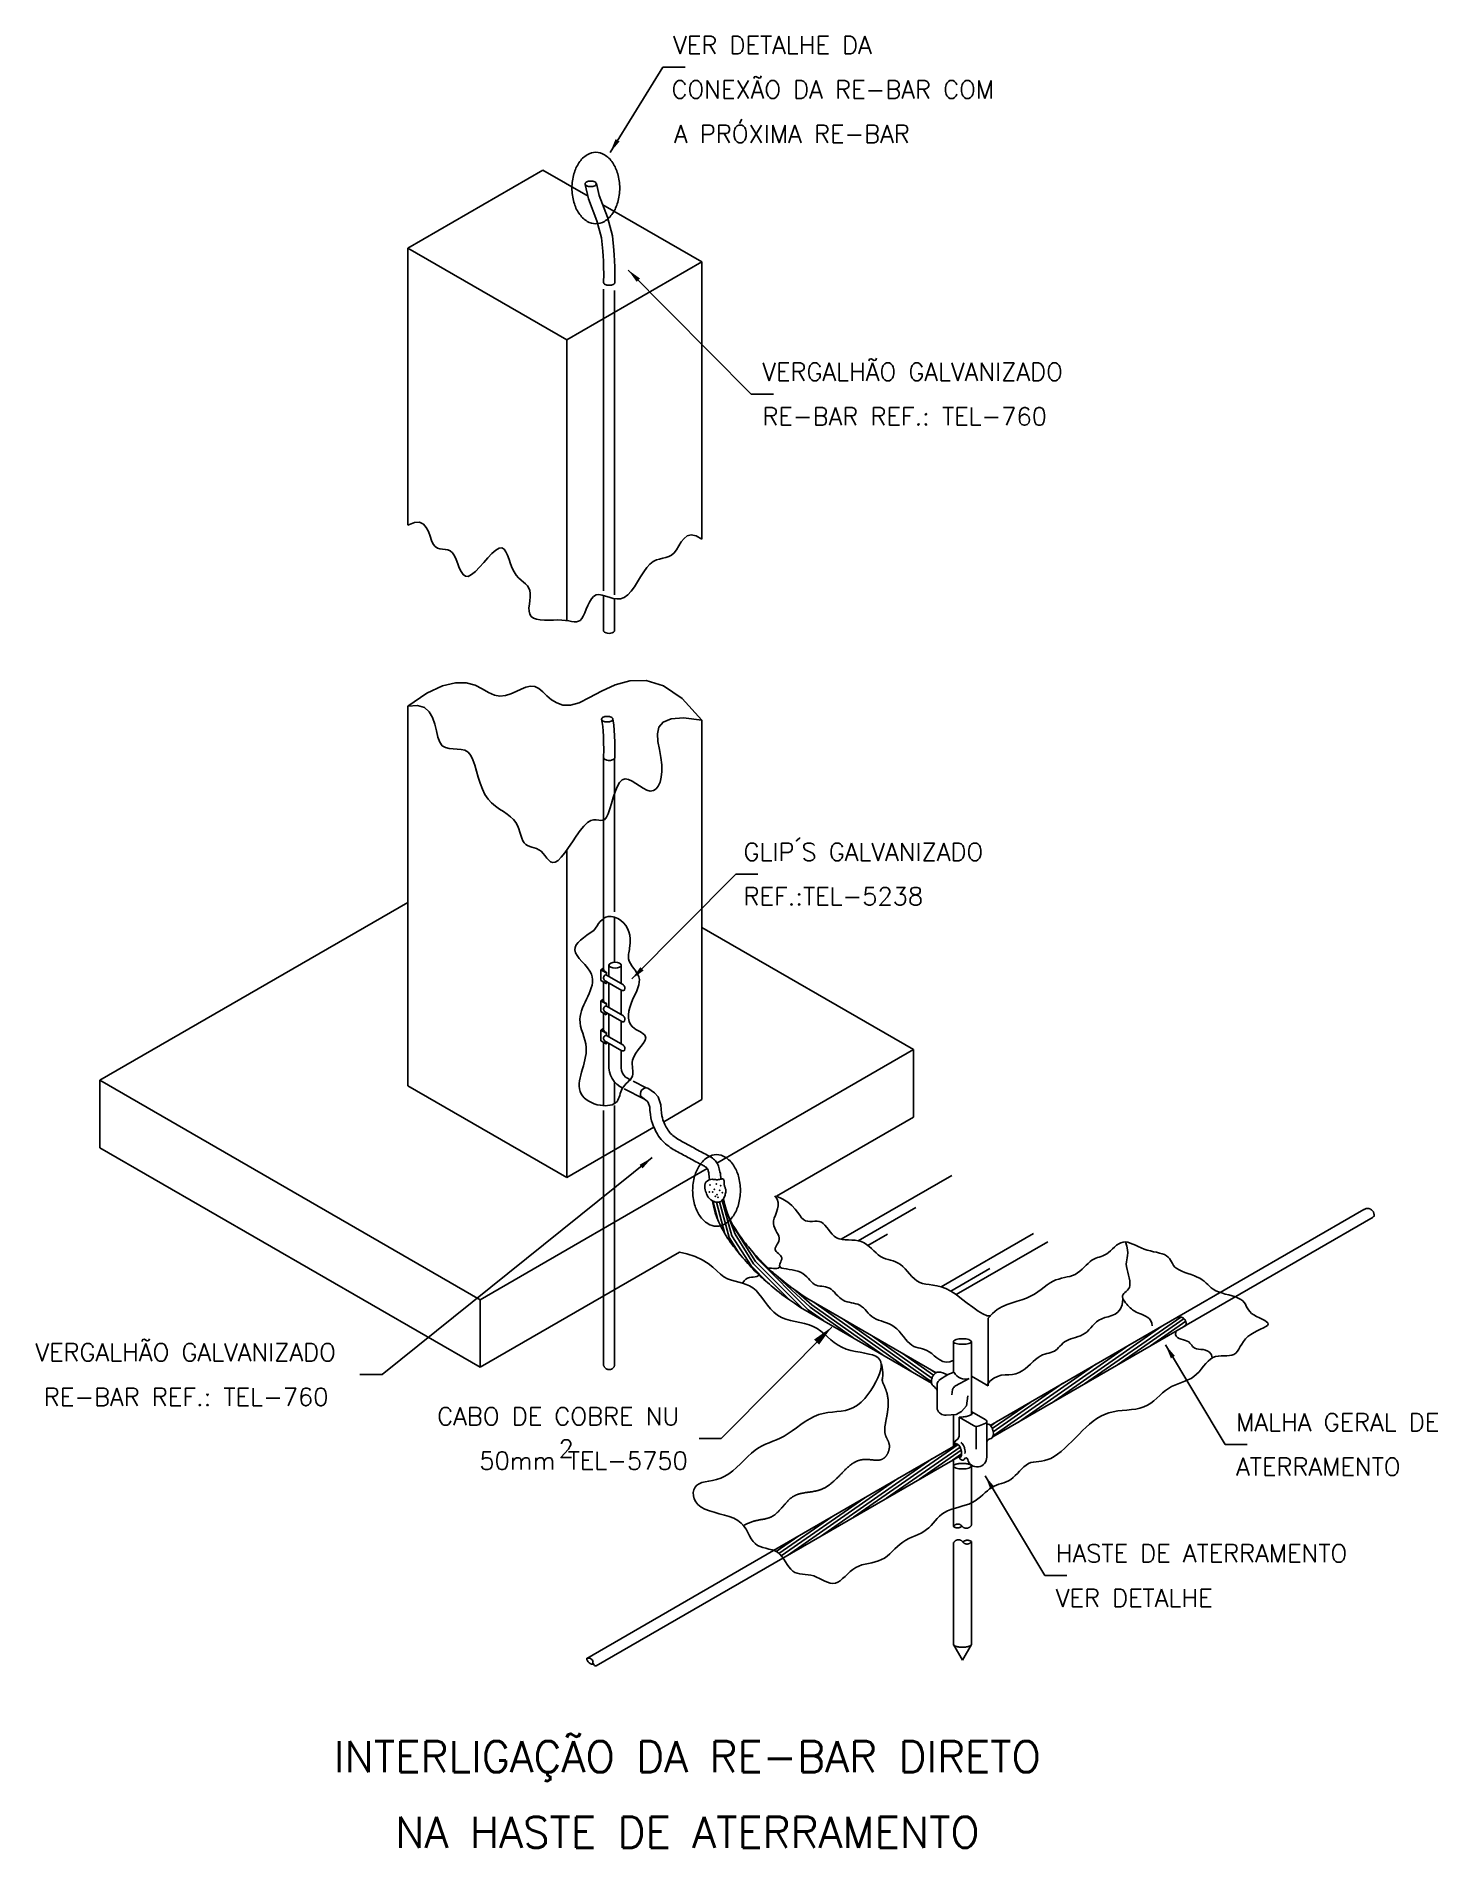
# Model space of a CAD drawing. Header units: millimetres. Extents: x -5802.3 to -5786.5, y -4437.4 to -4416.9.
import ezdxf
from ezdxf.enums import TextEntityAlignment as Align

# ---------------------------------------------------------------- set-up
doc = ezdxf.new("R2010")
doc.units = ezdxf.units.MM
doc.header["$LTSCALE"] = 10
doc.linetypes.add('DASHED', pattern=[0.75, 0.5, -0.25])
doc.linetypes.add('DASHEDX2', pattern=[1.5, 1, -0.5])
doc.layers.add('Termotécnica', color=7, linetype='Continuous')
doc.styles.add('r140', font='romans.shx')
doc.styles.add('r80', font='romans.shx')

msp = doc.modelspace()

# ---------------------------------------------------------------- texts
at = {"layer": 'Termotécnica', "color": 2, "style": 'r80'}
for s, p in [('VER DETALHE DA', (-5795.13, -4417.146)), ('CONEXÃO DA RE-BAR COM', (-5795.149, -4417.646)), ('A PRÓXIMA RE-BAR', (-5795.121, -4418.147)), ('VERGALHÃO GALVANIZADO', (-5794.126, -4420.827)), ('RE-BAR REF.: TEL-760', (-5794.125, -4421.329)), ('GLIP´S GALVANIZADO', (-5794.337, -4426.236)), ('REF.:TEL-5238', (-5794.337, -4426.736)), ('VERGALHÃO GALVANIZADO', (-5802.316, -4431.874)), ('RE-BAR REF.: TEL-760', (-5802.221, -4432.376)), ('CABO DE COBRE NU', (-5797.789, -4432.595)), ('MALHA GERAL DE ', (-5788.787, -4432.662)), ('50mm TEL-5750', (-5797.314, -4433.095)), ('2', (-5796.422, -4432.959)), ('ATERRAMENTO', (-5788.787, -4433.163)), ('HASTE DE ATERRAMENTO', (-5790.819, -4434.139)), ('VER DETALHE', (-5790.819, -4434.642))]:
    msp.add_text(s, height=0.2, dxfattribs=at).set_placement(p)
at = {"layer": 'Termotécnica', "color": 5, "style": 'r140'}
for s, p in [('INTERLIGAÇÃO DA RE-BAR DIRETO', (-5794.97, -4436.61)), ('NA HASTE DE ATERRAMENTO', (-5794.97, -4437.461))]:
    msp.add_text(s, height=0.35, dxfattribs=at).set_placement(p, align=Align.BOTTOM_CENTER)

# ---------------------------------------------------------------- linework, layer by layer
at = {"layer": 'Termotécnica', "color": 2}
for p, q in [((-5795.841, -4418.256), (-5795.246, -4417.296)), ((-5795.246, -4417.296), (-5795.246, -4417.296)), ((-5795.246, -4417.296), (-5794.996, -4417.296)), ((-5798.121, -4419.332), (-5796.6, -4418.454)), ((-5796.6, -4418.454), (-5796.09, -4418.749)), ((-5795.923, -4418.845), (-5794.807, -4419.489)), ((-5798.121, -4419.332), (-5796.328, -4420.367)), ((-5798.121, -4422.456), (-5798.121, -4419.332)), ((-5796.328, -4420.367), (-5794.807, -4419.489)), ((-5795.637, -4419.58), (-5794.251, -4420.978)), ((-5794.807, -4422.613), (-5794.807, -4419.489)), ((-5796.328, -4423.531), (-5796.328, -4420.367)), ((-5794.251, -4420.978), (-5794.001, -4420.978)), ((-5798.121, -4428.77), (-5798.121, -4424.493)), ((-5794.807, -4428.927), (-5794.807, -4424.65)), ((-5796.328, -4429.805), (-5796.328, -4426.112)), ((-5795.596, -4427.567), (-5794.425, -4426.385)), ((-5794.425, -4426.385), (-5794.175, -4426.385)), ((-5801.589, -4428.709), (-5798.121, -4426.707)), ((-5792.423, -4428.363), (-5794.807, -4426.986)), ((-5795.947, -4427.463), (-5795.915, -4427.444)), ((-5795.886, -4427.497), (-5795.947, -4427.463)), ((-5795.947, -4427.463), (-5795.947, -4427.584)), ((-5795.886, -4427.619), (-5795.947, -4427.584)), ((-5795.709, -4427.696), (-5795.905, -4427.583)), ((-5795.882, -4427.494), (-5795.882, -4427.524)), ((-5795.692, -4427.633), (-5795.882, -4427.524)), ((-5795.881, -4427.615), (-5795.881, -4427.596)), ((-5795.947, -4427.814), (-5795.915, -4427.796)), ((-5795.947, -4427.814), (-5795.947, -4427.935)), ((-5795.886, -4427.849), (-5795.947, -4427.814)), ((-5795.886, -4427.97), (-5795.947, -4427.935)), ((-5795.709, -4428.048), (-5795.905, -4427.934)), ((-5795.882, -4427.845), (-5795.882, -4427.875)), ((-5795.692, -4427.984), (-5795.882, -4427.875)), ((-5795.881, -4427.966), (-5795.881, -4427.948)), ((-5795.947, -4428.143), (-5795.915, -4428.125)), ((-5795.947, -4428.143), (-5795.947, -4428.264)), ((-5795.886, -4428.178), (-5795.947, -4428.143)), ((-5795.882, -4428.174), (-5795.882, -4428.204)), ((-5795.692, -4428.314), (-5795.882, -4428.204)), ((-5795.886, -4428.299), (-5795.947, -4428.264)), ((-5795.709, -4428.377), (-5795.905, -4428.263)), ((-5795.881, -4428.296), (-5795.881, -4428.277)), ((-5794.637, -4429.641), (-5792.423, -4428.363)), ((-5792.423, -4428.363), (-5792.423, -4429.123)), ((-5801.589, -4428.709), (-5801.589, -4429.47)), ((-5797.306, -4431.182), (-5801.589, -4428.709)), ((-5796.328, -4429.805), (-5798.121, -4428.77)), ((-5795.237, -4429.176), (-5794.807, -4428.927)), ((-5793.966, -4430.014), (-5792.423, -4429.123)), ((-5796.328, -4429.805), (-5795.347, -4429.239)), ((-5797.306, -4431.942), (-5801.589, -4429.47)), ((-5795.368, -4429.58), (-5798.41, -4432.024)), ((-5797.306, -4431.182), (-5794.746, -4429.704)), ((-5797.306, -4431.942), (-5795.059, -4430.645)), ((-5797.306, -4431.182), (-5797.306, -4431.942)), ((-5791.582, -4432.151), (-5791.582, -4431.391)), ((-5793.344, -4431.489), (-5794.589, -4432.744)), ((-5791.973, -4431.999), (-5791.973, -4431.652)), ((-5791.77, -4432.475), (-5791.77, -4431.652)), ((-5789.584, -4431.691), (-5788.913, -4432.813)), ((-5798.41, -4432.024), (-5798.66, -4432.024)), ((-5791.949, -4432.15), (-5791.796, -4432.07)), ((-5791.582, -4432.151), (-5791.77, -4432.043)), ((-5792.156, -4432.139), (-5792.156, -4432.414)), ((-5791.99, -4432.252), (-5791.983, -4432.192)), ((-5791.973, -4432.836), (-5791.973, -4432.478)), ((-5791.615, -4432.532), (-5791.766, -4432.446)), ((-5791.91, -4432.504), (-5791.91, -4432.681)), ((-5791.747, -4432.597), (-5791.907, -4432.504)), ((-5791.717, -4432.607), (-5791.717, -4432.865)), ((-5791.682, -4432.601), (-5791.607, -4432.574)), ((-5791.597, -4432.648), (-5791.597, -4432.559)), ((-5791.597, -4432.648), (-5791.597, -4432.954)), ((-5794.589, -4432.744), (-5794.839, -4432.744)), ((-5788.913, -4432.813), (-5788.663, -4432.813)), ((-5791.973, -4433.056), (-5791.973, -4432.983)), ((-5791.615, -4433.167), (-5790.944, -4434.29)), ((-5790.944, -4434.29), (-5790.694, -4434.29))]:
    msp.add_line(p, q, dxfattribs=at)
at = {"layer": 'Termotécnica', "color": 1, "linetype": 'DASHEDX2'}
for p, q in [((-5795.915, -4419.796), (-5795.915, -4423.196)), ((-5795.79, -4419.809), (-5795.79, -4423.238)), ((-5795.915, -4425.068), (-5795.915, -4426.886)), ((-5795.79, -4425.08), (-5795.79, -4426.81)), ((-5795.79, -4431.92), (-5795.79, -4428.994)), ((-5795.915, -4431.91), (-5795.915, -4429.051)), ((-5789.455, -4431.382), (-5787.349, -4430.166)), ((-5789.35, -4431.468), (-5787.244, -4430.252)), ((-5791.973, -4433.737), (-5791.973, -4433.056)), ((-5791.77, -4433.721), (-5791.77, -4433.056)), ((-5791.973, -4435.065), (-5791.973, -4433.922)), ((-5791.77, -4435.065), (-5791.77, -4433.906)), ((-5796.105, -4435.222), (-5793.999, -4434.006)), ((-5796, -4435.308), (-5793.894, -4434.092)), ((-5791.871, -4435.241), (-5791.973, -4435.065)), ((-5791.871, -4435.241), (-5791.77, -4435.065))]:
    msp.add_line(p, q, dxfattribs=at)
at = {"layer": 'Termotécnica', "color": 3}
for p, q in [((-5795.915, -4423.247), (-5795.915, -4423.647)), ((-5795.79, -4423.282), (-5795.79, -4423.647)), ((-5795.915, -4426.889), (-5795.915, -4427.462)), ((-5795.79, -4426.878), (-5795.79, -4427.375)), ((-5795.854, -4427.54), (-5795.854, -4427.412)), ((-5795.716, -4427.412), (-5795.716, -4427.62)), ((-5795.915, -4427.602), (-5795.915, -4427.813)), ((-5795.854, -4427.891), (-5795.854, -4427.612)), ((-5795.716, -4427.692), (-5795.716, -4427.971)), ((-5795.915, -4427.953), (-5795.915, -4428.142)), ((-5795.854, -4428.22), (-5795.854, -4427.964)), ((-5795.716, -4428.044), (-5795.716, -4428.3)), ((-5795.915, -4428.282), (-5795.915, -4428.994)), ((-5795.854, -4428.531), (-5795.854, -4428.293)), ((-5795.716, -4428.373), (-5795.716, -4428.57)), ((-5795.79, -4428.729), (-5795.79, -4428.964)), ((-5795.667, -4428.674), (-5795.602, -4428.707)), ((-5792.219, -4432.121), (-5793.697, -4431.268)), ((-5792.167, -4432.004), (-5793.625, -4431.162)), ((-5791.558, -4432.597), (-5789.455, -4431.382)), ((-5791.53, -4432.727), (-5789.353, -4431.47)), ((-5793.999, -4434.006), (-5791.926, -4432.809)), ((-5793.894, -4434.092), (-5791.883, -4432.931))]:
    msp.add_line(p, q, dxfattribs=at)
at = {"layer": 'Termotécnica', "color": 1, "linetype": 'DASHED'}
for p, q in [((-5795.681, -4428.806), (-5795.46, -4428.919)), ((-5795.582, -4428.718), (-5795.433, -4428.794))]:
    msp.add_line(p, q, dxfattribs=at)
at = {"layer": 'Termotécnica', "color": 1}
for p, q in [((-5793.236, -4430.499), (-5791.99, -4429.78)), ((-5794.627, -4430.282), (-5794.685, -4430.068)), ((-5794.547, -4430.438), (-5794.644, -4430.082)), ((-5794.498, -4430.481), (-5794.608, -4430.08)), ((-5794.468, -4430.462), (-5794.58, -4430.062)), ((-5794.431, -4430.442), (-5794.546, -4430.146)), ((-5793.047, -4430.516), (-5792.397, -4430.141)), ((-5794.202, -4430.751), (-5794.481, -4430.313)), ((-5794.227, -4430.776), (-5794.431, -4430.442)), ((-5792.936, -4430.572), (-5792.715, -4430.444)), ((-5792.111, -4431.036), (-5791.072, -4430.436)), ((-5794.378, -4430.671), (-5794.498, -4430.481)), ((-5794.253, -4430.801), (-5794.468, -4430.462)), ((-5794.176, -4430.725), (-5794.242, -4430.635)), ((-5791.943, -4431.123), (-5790.911, -4430.528)), ((-5794.061, -4430.994), (-5794.253, -4430.801)), ((-5793.829, -4431.176), (-5794.227, -4430.776)), ((-5793.675, -4431.281), (-5794.202, -4430.751)), ((-5793.608, -4431.296), (-5794.176, -4430.725)), ((-5792.002, -4431.085), (-5791.561, -4430.831)), ((-5793.587, -4431.267), (-5794.01, -4430.869)), ((-5793.567, -4431.238), (-5793.775, -4431.058)), ((-5793.107, -4431.608), (-5793.587, -4431.267)), ((-5792.775, -4431.8), (-5793.567, -4431.238)), ((-5792.444, -4431.991), (-5793.546, -4431.208)), ((-5793.438, -4431.417), (-5793.608, -4431.296)), ((-5792.221, -4432.105), (-5793.214, -4431.4)), ((-5789.412, -4431.377), (-5790.496, -4432.13)), ((-5789.375, -4431.394), (-5790.124, -4431.916)), ((-5789.355, -4431.424), (-5789.753, -4431.701)), ((-5789.352, -4431.466), (-5789.381, -4431.486)), ((-5792.215, -4432.065), (-5792.883, -4431.591)), ((-5789.623, -4431.479), (-5790.868, -4432.345)), ((-5792.199, -4432.033), (-5792.552, -4431.782)), ((-5789.995, -4431.694), (-5791.24, -4432.56)), ((-5792.173, -4432.007), (-5792.22, -4431.974)), ((-5790.367, -4431.909), (-5791.525, -4432.714)), ((-5790.739, -4432.123), (-5791.524, -4432.67)), ((-5791.11, -4432.338), (-5791.535, -4432.633)), ((-5791.482, -4432.553), (-5791.553, -4432.602)), ((-5791.92, -4432.813), (-5793.099, -4433.633)), ((-5791.898, -4432.842), (-5792.727, -4433.418)), ((-5791.885, -4432.877), (-5792.356, -4433.204)), ((-5792.215, -4432.975), (-5793.471, -4433.848)), ((-5791.881, -4432.918), (-5791.984, -4432.989)), ((-5792.598, -4433.197), (-5793.843, -4434.063)), ((-5792.97, -4433.412), (-5793.913, -4434.067)), ((-5793.342, -4433.626), (-5793.939, -4434.041)), ((-5793.714, -4433.841), (-5793.97, -4434.019))]:
    msp.add_line(p, q, dxfattribs=at)
for points in [[(-5796.002, -4418.253, 0.139889), (-5796.099, -4418.281, 0.107118), (-5796.192, -4418.371, 0.079812), (-5796.249, -4418.496, 0.067459), (-5796.271, -4418.656, 0.067459), (-5796.249, -4418.817, 0.079812), (-5796.192, -4418.941, 0.107118), (-5796.099, -4419.032, 0.139889), (-5796.002, -4419.059, 0.139889), (-5795.905, -4419.032, 0.107118), (-5795.812, -4418.941, 0.079812), (-5795.755, -4418.817, 0.067459), (-5795.733, -4418.656, 0.067459), (-5795.755, -4418.496, 0.079812), (-5795.812, -4418.371, 0.107118), (-5795.905, -4418.281, 0.139889)], [(-5794.642, -4429.547, 0.139889), (-5794.738, -4429.574, 0.107118), (-5794.832, -4429.665, 0.079812), (-5794.889, -4429.789, 0.067459), (-5794.911, -4429.95, 0.067459), (-5794.889, -4430.11, 0.079812), (-5794.832, -4430.235, 0.107118), (-5794.738, -4430.325, 0.139889), (-5794.642, -4430.353, 0.139889), (-5794.545, -4430.325, 0.107118), (-5794.452, -4430.235, 0.079812), (-5794.395, -4430.11, 0.067459), (-5794.373, -4429.95, 0.067459), (-5794.395, -4429.789, 0.079812), (-5794.452, -4429.665, 0.107118), (-5794.545, -4429.574, 0.139889)]]:
    msp.add_lwpolyline(points, format="xyb", close=True, dxfattribs=at)
at = {"layer": 'Termotécnica', "color": 2}
for points in [[(-5795.997, -4418.609, 0.174532), (-5796.001, -4418.598, 0.104234), (-5796.015, -4418.586, 0.065017), (-5796.035, -4418.58, 0.051167), (-5796.06, -4418.577, 0.051167), (-5796.085, -4418.58, 0.065017), (-5796.104, -4418.586, 0.104234), (-5796.119, -4418.598, 0.174532), (-5796.123, -4418.609, 0.174532), (-5796.119, -4418.619, 0.104234), (-5796.104, -4418.631, 0.065017), (-5796.085, -4418.637, 0.051167), (-5796.06, -4418.64, 0.051167), (-5796.035, -4418.637, 0.065017), (-5796.015, -4418.631, 0.104234), (-5796.001, -4418.619, 0.174532)], [(-5795.811, -4424.64, 0.174532), (-5795.815, -4424.63, 0.104234), (-5795.83, -4424.618, 0.065017), (-5795.849, -4424.611, 0.051167), (-5795.874, -4424.609, 0.051167), (-5795.899, -4424.611, 0.065017), (-5795.918, -4424.618, 0.104234), (-5795.933, -4424.63, 0.174532), (-5795.937, -4424.64, 0.174532), (-5795.933, -4424.651, 0.104234), (-5795.918, -4424.662, 0.065017), (-5795.899, -4424.669, 0.051167), (-5795.874, -4424.672, 0.051167), (-5795.849, -4424.669, 0.065017), (-5795.83, -4424.662, 0.104234), (-5795.815, -4424.651, 0.174532)], [(-5791.973, -4431.652, 0.236645), (-5791.968, -4431.662, 0.085557), (-5791.943, -4431.674, 0.043156), (-5791.913, -4431.681, 0.031861), (-5791.871, -4431.683, 0.031861), (-5791.83, -4431.681, 0.043156), (-5791.8, -4431.674, 0.085557), (-5791.775, -4431.662, 0.236645), (-5791.77, -4431.652, 0.236645), (-5791.775, -4431.643, 0.085557), (-5791.8, -4431.63, 0.043156), (-5791.83, -4431.623, 0.031861), (-5791.871, -4431.621, 0.031861), (-5791.913, -4431.623, 0.043156), (-5791.943, -4431.63, 0.085557), (-5791.968, -4431.643, 0.236645)]]:
    msp.add_lwpolyline(points, format="xyb", close=True, dxfattribs=at)
at = {"layer": 'Termotécnica', "color": 3}
for points in [[(-5795.924, -4419.367), (-5795.939, -4419.216), (-5795.989, -4419.024), (-5796.083, -4418.776), (-5796.123, -4418.616)], [(-5795.799, -4419.355), (-5795.815, -4419.194), (-5795.87, -4418.985), (-5795.963, -4418.739), (-5795.996, -4418.605)], [(-5795.914, -4419.72), (-5795.913, -4419.628), (-5795.914, -4419.548), (-5795.916, -4419.479), (-5795.919, -4419.42), (-5795.924, -4419.37), (-5795.924, -4419.367)], [(-5795.788, -4419.721), (-5795.788, -4419.628), (-5795.788, -4419.546), (-5795.79, -4419.474), (-5795.794, -4419.411), (-5795.799, -4419.355)], [(-5795.914, -4425.073), (-5795.913, -4424.981), (-5795.914, -4424.902), (-5795.916, -4424.833), (-5795.919, -4424.774), (-5795.924, -4424.723), (-5795.93, -4424.679), (-5795.938, -4424.641), (-5795.938, -4424.64)], [(-5795.788, -4425.074), (-5795.788, -4424.981), (-5795.788, -4424.899), (-5795.79, -4424.828), (-5795.794, -4424.764), (-5795.799, -4424.708), (-5795.806, -4424.658), (-5795.81, -4424.638)], [(-5795.27, -4428.986), (-5795.3, -4428.894), (-5795.34, -4428.852), (-5795.415, -4428.796)], [(-5795.394, -4429.01), (-5795.411, -4428.96), (-5795.424, -4428.946), (-5795.489, -4428.897)], [(-5795.394, -4429.01), (-5795.392, -4429.047), (-5795.387, -4429.093), (-5795.381, -4429.132), (-5795.373, -4429.165), (-5795.365, -4429.194), (-5795.356, -4429.217), (-5795.348, -4429.237), (-5795.339, -4429.257), (-5795.33, -4429.277), (-5795.319, -4429.297), (-5795.308, -4429.317), (-5795.295, -4429.337), (-5795.282, -4429.356), (-5795.266, -4429.375), (-5795.25, -4429.393), (-5795.233, -4429.41), (-5795.216, -4429.425), (-5795.199, -4429.44), (-5795.181, -4429.453), (-5795.164, -4429.465), (-5795.146, -4429.477), (-5795.129, -4429.487), (-5795.112, -4429.498), (-5795.095, -4429.507), (-5795.078, -4429.516), (-5795.062, -4429.525), (-5795.046, -4429.534), (-5795.029, -4429.543), (-5795.013, -4429.551), (-5794.997, -4429.56), (-5794.981, -4429.569), (-5794.964, -4429.578), (-5794.947, -4429.587), (-5794.929, -4429.597), (-5794.911, -4429.607), (-5794.893, -4429.617), (-5794.874, -4429.627), (-5794.856, -4429.637), (-5794.838, -4429.646), (-5794.821, -4429.654), (-5794.805, -4429.662), (-5794.791, -4429.67), (-5794.779, -4429.677), (-5794.769, -4429.683), (-5794.761, -4429.688), (-5794.756, -4429.692), (-5794.752, -4429.695), (-5794.75, -4429.698), (-5794.748, -4429.701), (-5794.745, -4429.704), (-5794.743, -4429.708), (-5794.741, -4429.714), (-5794.738, -4429.72), (-5794.735, -4429.729), (-5794.732, -4429.739), (-5794.729, -4429.752), (-5794.727, -4429.764)], [(-5795.27, -4428.986), (-5795.267, -4429.037), (-5795.262, -4429.077), (-5795.257, -4429.108), (-5795.252, -4429.133), (-5795.246, -4429.154), (-5795.239, -4429.172), (-5795.232, -4429.189), (-5795.225, -4429.206), (-5795.217, -4429.222), (-5795.209, -4429.237), (-5795.2, -4429.252), (-5795.191, -4429.267), (-5795.181, -4429.281), (-5795.171, -4429.294), (-5795.159, -4429.307), (-5795.147, -4429.319), (-5795.134, -4429.33), (-5795.121, -4429.341), (-5795.107, -4429.351), (-5795.093, -4429.361), (-5795.078, -4429.371), (-5795.064, -4429.38), (-5795.049, -4429.389), (-5795.034, -4429.398), (-5795.018, -4429.406), (-5795.003, -4429.415), (-5794.987, -4429.423), (-5794.971, -4429.432), (-5794.954, -4429.44), (-5794.938, -4429.449), (-5794.921, -4429.458), (-5794.903, -4429.468), (-5794.886, -4429.477), (-5794.868, -4429.487), (-5794.851, -4429.497), (-5794.833, -4429.506), (-5794.815, -4429.516), (-5794.798, -4429.525), (-5794.781, -4429.534), (-5794.763, -4429.543), (-5794.747, -4429.551), (-5794.731, -4429.56), (-5794.716, -4429.568), (-5794.701, -4429.577), (-5794.688, -4429.586), (-5794.675, -4429.596), (-5794.664, -4429.606), (-5794.655, -4429.616), (-5794.646, -4429.627), (-5794.638, -4429.639), (-5794.631, -4429.651), (-5794.625, -4429.664), (-5794.62, -4429.678), (-5794.615, -4429.692), (-5794.611, -4429.708), (-5794.607, -4429.724), (-5794.603, -4429.741), (-5794.599, -4429.761)], [(-5794.727, -4429.764), (-5794.721, -4429.831)], [(-5794.599, -4429.761), (-5794.594, -4429.823)], [(-5794.564, -4430.043), (-5794.564, -4430.046), (-5794.55, -4430.111), (-5794.535, -4430.165), (-5794.519, -4430.21), (-5794.504, -4430.248), (-5794.488, -4430.282), (-5794.472, -4430.312), (-5794.457, -4430.341), (-5794.441, -4430.367), (-5794.426, -4430.392), (-5794.411, -4430.416), (-5794.396, -4430.439), (-5794.38, -4430.461), (-5794.365, -4430.482), (-5794.349, -4430.503), (-5794.333, -4430.524), (-5794.317, -4430.545), (-5794.3, -4430.565), (-5794.283, -4430.586), (-5794.266, -4430.606), (-5794.249, -4430.627), (-5794.232, -4430.647), (-5794.214, -4430.667), (-5794.196, -4430.687), (-5794.178, -4430.708), (-5794.16, -4430.728), (-5794.141, -4430.747), (-5794.122, -4430.767), (-5794.103, -4430.786), (-5794.084, -4430.804), (-5794.064, -4430.823), (-5794.045, -4430.84), (-5794.025, -4430.858), (-5794.005, -4430.875), (-5793.985, -4430.892), (-5793.965, -4430.909), (-5793.945, -4430.926), (-5793.925, -4430.942), (-5793.905, -4430.959), (-5793.883, -4430.977), (-5793.858, -4430.997), (-5793.829, -4431.02), (-5793.792, -4431.047), (-5793.747, -4431.079), (-5793.692, -4431.117), (-5793.625, -4431.162)], [(-5794.689, -4430.067), (-5794.689, -4430.07), (-5794.673, -4430.142), (-5794.656, -4430.203), (-5794.638, -4430.255), (-5794.62, -4430.3), (-5794.602, -4430.338), (-5794.585, -4430.371), (-5794.568, -4430.403), (-5794.551, -4430.432), (-5794.534, -4430.46), (-5794.517, -4430.486), (-5794.5, -4430.511), (-5794.483, -4430.535), (-5794.467, -4430.558), (-5794.45, -4430.58), (-5794.433, -4430.602), (-5794.416, -4430.624), (-5794.399, -4430.645), (-5794.381, -4430.667), (-5794.364, -4430.688), (-5794.346, -4430.709), (-5794.328, -4430.73), (-5794.309, -4430.751), (-5794.291, -4430.772), (-5794.272, -4430.793), (-5794.253, -4430.814), (-5794.233, -4430.835), (-5794.213, -4430.856), (-5794.192, -4430.876), (-5794.171, -4430.896), (-5794.15, -4430.916), (-5794.129, -4430.935), (-5794.108, -4430.954), (-5794.088, -4430.972), (-5794.067, -4430.989), (-5794.046, -4431.006), (-5794.026, -4431.023), (-5794.006, -4431.04), (-5793.986, -4431.057), (-5793.963, -4431.076), (-5793.937, -4431.097), (-5793.905, -4431.121), (-5793.867, -4431.149), (-5793.82, -4431.182), (-5793.764, -4431.222), (-5793.697, -4431.268)]]:
    msp.add_lwpolyline(points, dxfattribs=at)
at = {"layer": 'Termotécnica', "color": 2}
for points in [[(-5795.914, -4419.721, 0.174532), (-5795.91, -4419.731, 0.104234), (-5795.896, -4419.743, 0.065017), (-5795.877, -4419.749, 0.051167), (-5795.851, -4419.752, 0.051167), (-5795.826, -4419.749, 0.065017), (-5795.807, -4419.743, 0.104234), (-5795.792, -4419.731, 0.174532), (-5795.788, -4419.721, 0.174532)], [(-5795.914, -4425.074, 0.174532), (-5795.91, -4425.085, 0.104234), (-5795.896, -4425.096, 0.065017), (-5795.877, -4425.103, 0.051167), (-5795.851, -4425.106, 0.051167), (-5795.826, -4425.103, 0.065017), (-5795.807, -4425.096, 0.104234), (-5795.792, -4425.085, 0.174532), (-5795.788, -4425.074, 0.174532)], [(-5792.178, -4432.012, 0.057952), (-5792.193, -4432.026, 0.068674), (-5792.211, -4432.055, 0.068674), (-5792.221, -4432.088, 0.094064), (-5792.219, -4432.122, 0.032944)], [(-5792.146, -4431.997, 0.138403), (-5792.178, -4432.012, 0.080567)], [(-5792.219, -4432.122, 0.023838), (-5792.217, -4432.128, 0.202617)], [(-5791.973, -4433.056, 0.236645), (-5791.968, -4433.066, 0.085557), (-5791.943, -4433.078, 0.043156), (-5791.913, -4433.085, 0.031861), (-5791.871, -4433.087, 0.031861), (-5791.83, -4433.085, 0.043156), (-5791.8, -4433.078, 0.085557), (-5791.775, -4433.066, 0.236645), (-5791.77, -4433.056)]]:
    msp.add_lwpolyline(points, format="xyb", dxfattribs=at)
for points in [[(-5798.121, -4422.456), (-5798.046, -4422.424), (-5797.988, -4422.421), (-5797.945, -4422.442), (-5797.912, -4422.479), (-5797.888, -4422.526), (-5797.869, -4422.578), (-5797.852, -4422.627), (-5797.834, -4422.668), (-5797.811, -4422.696), (-5797.786, -4422.712), (-5797.758, -4422.72), (-5797.729, -4422.724), (-5797.699, -4422.727), (-5797.67, -4422.733), (-5797.642, -4422.745), (-5797.618, -4422.767), (-5797.596, -4422.801), (-5797.576, -4422.843), (-5797.558, -4422.89), (-5797.54, -4422.936), (-5797.52, -4422.978), (-5797.497, -4423.011), (-5797.47, -4423.03), (-5797.439, -4423.032), (-5797.401, -4423.012), (-5797.358, -4422.976), (-5797.312, -4422.929), (-5797.265, -4422.876), (-5797.217, -4422.822), (-5797.172, -4422.773), (-5797.13, -4422.735), (-5797.092, -4422.712), (-5797.062, -4422.71), (-5797.036, -4422.725), (-5797.015, -4422.754), (-5796.996, -4422.794), (-5796.979, -4422.84), (-5796.962, -4422.89), (-5796.944, -4422.938), (-5796.923, -4422.982), (-5796.899, -4423.018), (-5796.873, -4423.048), (-5796.845, -4423.073), (-5796.818, -4423.095), (-5796.793, -4423.117), (-5796.772, -4423.139), (-5796.755, -4423.163), (-5796.744, -4423.191), (-5796.74, -4423.225), (-5796.742, -4423.264), (-5796.746, -4423.304), (-5796.751, -4423.346), (-5796.755, -4423.386), (-5796.754, -4423.424), (-5796.747, -4423.457), (-5796.731, -4423.483), (-5796.705, -4423.502), (-5796.67, -4423.514), (-5796.628, -4423.521), (-5796.581, -4423.524), (-5796.531, -4423.524), (-5796.48, -4423.524), (-5796.431, -4423.523), (-5796.385, -4423.525), (-5796.343, -4423.529), (-5796.307, -4423.534), (-5796.275, -4423.539), (-5796.246, -4423.543), (-5796.221, -4423.543), (-5796.199, -4423.538), (-5796.179, -4423.527), (-5796.161, -4423.507), (-5796.144, -4423.478), (-5796.127, -4423.442), (-5796.11, -4423.402), (-5796.093, -4423.361), (-5796.074, -4423.321), (-5796.052, -4423.286), (-5796.028, -4423.258), (-5795.999, -4423.241), (-5795.967, -4423.237), (-5795.931, -4423.242), (-5795.892, -4423.253), (-5795.85, -4423.267), (-5795.808, -4423.279), (-5795.765, -4423.286), (-5795.723, -4423.284), (-5795.682, -4423.27), (-5795.643, -4423.241), (-5795.605, -4423.2), (-5795.568, -4423.15), (-5795.533, -4423.094), (-5795.498, -4423.037), (-5795.463, -4422.982), (-5795.428, -4422.933), (-5795.393, -4422.893), (-5795.357, -4422.865), (-5795.32, -4422.847), (-5795.284, -4422.836), (-5795.248, -4422.828), (-5795.213, -4422.82), (-5795.179, -4422.809), (-5795.148, -4422.793), (-5795.119, -4422.767), (-5795.092, -4422.731), (-5795.066, -4422.687), (-5795.039, -4422.644), (-5795.008, -4422.605), (-5794.972, -4422.576), (-5794.928, -4422.565), (-5794.873, -4422.575), (-5794.807, -4422.613)], [(-5798.121, -4424.493), (-5797.906, -4424.348), (-5797.728, -4424.265), (-5797.582, -4424.23), (-5797.462, -4424.232), (-5797.363, -4424.259), (-5797.281, -4424.299), (-5797.21, -4424.34), (-5797.145, -4424.37), (-5797.082, -4424.38), (-5797.02, -4424.373), (-5796.959, -4424.354), (-5796.9, -4424.328), (-5796.843, -4424.301), (-5796.789, -4424.28), (-5796.738, -4424.268), (-5796.69, -4424.272), (-5796.644, -4424.295), (-5796.599, -4424.332), (-5796.553, -4424.377), (-5796.501, -4424.421), (-5796.441, -4424.458), (-5796.372, -4424.481), (-5796.288, -4424.482), (-5796.189, -4424.455), (-5796.072, -4424.397), (-5795.937, -4424.324), (-5795.785, -4424.254), (-5795.618, -4424.207), (-5795.435, -4424.204), (-5795.238, -4424.264), (-5795.029, -4424.406), (-5794.807, -4424.65)], [(-5798.121, -4424.493), (-5798.013, -4424.485), (-5797.934, -4424.508), (-5797.878, -4424.556), (-5797.841, -4424.621), (-5797.816, -4424.696), (-5797.797, -4424.772), (-5797.781, -4424.843), (-5797.761, -4424.9), (-5797.732, -4424.939), (-5797.696, -4424.961), (-5797.655, -4424.972), (-5797.611, -4424.976), (-5797.566, -4424.977), (-5797.521, -4424.981), (-5797.479, -4424.991), (-5797.442, -4425.013), (-5797.412, -4425.05), (-5797.387, -4425.1), (-5797.365, -4425.159), (-5797.345, -4425.225), (-5797.326, -4425.294), (-5797.305, -4425.363), (-5797.28, -4425.429), (-5797.251, -4425.489), (-5797.216, -4425.54), (-5797.176, -4425.583), (-5797.133, -4425.62), (-5797.088, -4425.653), (-5797.044, -4425.682), (-5797.002, -4425.71), (-5796.964, -4425.739), (-5796.931, -4425.77), (-5796.905, -4425.803), (-5796.885, -4425.84), (-5796.87, -4425.877), (-5796.857, -4425.914), (-5796.847, -4425.949), (-5796.836, -4425.982), (-5796.824, -4426.011), (-5796.81, -4426.035), (-5796.792, -4426.052), (-5796.771, -4426.065), (-5796.747, -4426.074), (-5796.722, -4426.082), (-5796.695, -4426.089), (-5796.669, -4426.098), (-5796.643, -4426.111), (-5796.619, -4426.128), (-5796.596, -4426.152), (-5796.575, -4426.178), (-5796.555, -4426.205), (-5796.533, -4426.229), (-5796.511, -4426.247), (-5796.487, -4426.256), (-5796.459, -4426.253), (-5796.428, -4426.234), (-5796.392, -4426.197), (-5796.352, -4426.147), (-5796.31, -4426.087), (-5796.266, -4426.022), (-5796.222, -4425.957), (-5796.178, -4425.896), (-5796.136, -4425.844), (-5796.096, -4425.805), (-5796.06, -4425.782), (-5796.027, -4425.773), (-5795.997, -4425.773), (-5795.969, -4425.777), (-5795.945, -4425.781), (-5795.922, -4425.78), (-5795.901, -4425.77), (-5795.881, -4425.746), (-5795.863, -4425.706), (-5795.844, -4425.652), (-5795.826, -4425.59), (-5795.806, -4425.524), (-5795.785, -4425.46), (-5795.762, -4425.402), (-5795.736, -4425.355), (-5795.705, -4425.325), (-5795.671, -4425.314), (-5795.634, -4425.32), (-5795.593, -4425.339), (-5795.552, -4425.364), (-5795.51, -4425.393), (-5795.468, -4425.419), (-5795.427, -4425.44), (-5795.389, -4425.45), (-5795.354, -4425.445), (-5795.324, -4425.426), (-5795.298, -4425.394), (-5795.278, -4425.35), (-5795.264, -4425.294), (-5795.257, -4425.229), (-5795.258, -4425.154), (-5795.268, -4425.072), (-5795.286, -4424.983), (-5795.303, -4424.893), (-5795.308, -4424.807), (-5795.293, -4424.732), (-5795.245, -4424.673), (-5795.155, -4424.636), (-5795.013, -4424.627), (-5794.807, -4424.65)], [(-5794.764, -4429.858), (-5794.77, -4429.873), (-5794.773, -4429.89), (-5794.774, -4429.907), (-5794.772, -4429.924), (-5794.769, -4429.942), (-5794.765, -4429.959), (-5794.759, -4429.975), (-5794.754, -4429.989), (-5794.748, -4430.002), (-5794.742, -4430.014), (-5794.735, -4430.025), (-5794.729, -4430.034), (-5794.722, -4430.042), (-5794.714, -4430.049), (-5794.707, -4430.055), (-5794.698, -4430.061), (-5794.689, -4430.067), (-5794.68, -4430.071), (-5794.67, -4430.076), (-5794.66, -4430.079), (-5794.65, -4430.081), (-5794.64, -4430.083), (-5794.63, -4430.083), (-5794.62, -4430.083), (-5794.611, -4430.081), (-5794.603, -4430.078), (-5794.594, -4430.074), (-5794.587, -4430.068), (-5794.579, -4430.062), (-5794.573, -4430.054), (-5794.566, -4430.046), (-5794.561, -4430.036), (-5794.555, -4430.026), (-5794.55, -4430.015), (-5794.546, -4430.004), (-5794.543, -4429.992), (-5794.54, -4429.98), (-5794.538, -4429.969), (-5794.537, -4429.959), (-5794.537, -4429.949), (-5794.538, -4429.94), (-5794.54, -4429.932), (-5794.543, -4429.925), (-5794.546, -4429.917), (-5794.549, -4429.911), (-5794.552, -4429.903), (-5794.554, -4429.896), (-5794.556, -4429.887), (-5794.556, -4429.878), (-5794.557, -4429.869), (-5794.557, -4429.859), (-5794.557, -4429.85), (-5794.557, -4429.841), (-5794.559, -4429.833), (-5794.561, -4429.827), (-5794.566, -4429.823), (-5794.571, -4429.821), (-5794.579, -4429.821), (-5794.588, -4429.822), (-5794.598, -4429.824), (-5794.608, -4429.826), (-5794.62, -4429.828), (-5794.632, -4429.829), (-5794.643, -4429.83), (-5794.655, -4429.828), (-5794.667, -4429.826), (-5794.68, -4429.825), (-5794.693, -4429.824), (-5794.708, -4429.827), (-5794.725, -4429.832), (-5794.743, -4429.842), (-5794.764, -4429.858)], [(-5793.985, -4430.009), (-5793.959, -4430.047), (-5793.947, -4430.085), (-5793.947, -4430.122), (-5793.954, -4430.158), (-5793.966, -4430.194), (-5793.979, -4430.228), (-5793.992, -4430.261), (-5793.999, -4430.293), (-5794, -4430.322), (-5793.995, -4430.349), (-5793.986, -4430.375), (-5793.974, -4430.4), (-5793.961, -4430.423), (-5793.949, -4430.445), (-5793.94, -4430.465), (-5793.935, -4430.485), (-5793.935, -4430.504), (-5793.94, -4430.522), (-5793.948, -4430.54), (-5793.957, -4430.556), (-5793.966, -4430.572), (-5793.974, -4430.587), (-5793.98, -4430.601), (-5793.981, -4430.614), (-5793.977, -4430.626), (-5793.969, -4430.638), (-5793.958, -4430.649), (-5793.945, -4430.66), (-5793.932, -4430.672), (-5793.921, -4430.683), (-5793.912, -4430.696), (-5793.908, -4430.709), (-5793.908, -4430.723), (-5793.912, -4430.738), (-5793.918, -4430.753), (-5793.925, -4430.768), (-5793.93, -4430.782), (-5793.933, -4430.796), (-5793.93, -4430.807), (-5793.922, -4430.817), (-5793.906, -4430.824), (-5793.883, -4430.83), (-5793.855, -4430.835), (-5793.824, -4430.839), (-5793.791, -4430.844), (-5793.758, -4430.851), (-5793.725, -4430.859), (-5793.695, -4430.871), (-5793.669, -4430.885), (-5793.646, -4430.903), (-5793.625, -4430.922), (-5793.607, -4430.941), (-5793.59, -4430.961), (-5793.573, -4430.979), (-5793.557, -4430.995), (-5793.539, -4431.008), (-5793.52, -4431.017), (-5793.499, -4431.023), (-5793.478, -4431.027), (-5793.456, -4431.029), (-5793.434, -4431.032), (-5793.413, -4431.036), (-5793.391, -4431.042), (-5793.371, -4431.051), (-5793.351, -4431.064), (-5793.332, -4431.08), (-5793.314, -4431.098), (-5793.296, -4431.117), (-5793.277, -4431.137), (-5793.258, -4431.155), (-5793.238, -4431.172), (-5793.217, -4431.186), (-5793.195, -4431.197), (-5793.171, -4431.205), (-5793.146, -4431.21), (-5793.121, -4431.215), (-5793.097, -4431.22), (-5793.072, -4431.226), (-5793.049, -4431.233), (-5793.027, -4431.244), (-5793.007, -4431.257), (-5792.988, -4431.274), (-5792.969, -4431.292), (-5792.951, -4431.312), (-5792.932, -4431.332), (-5792.913, -4431.352), (-5792.892, -4431.37), (-5792.869, -4431.386), (-5792.844, -4431.399), (-5792.817, -4431.41), (-5792.788, -4431.419), (-5792.759, -4431.429), (-5792.728, -4431.44), (-5792.698, -4431.452), (-5792.668, -4431.467), (-5792.64, -4431.486), (-5792.612, -4431.509), (-5792.586, -4431.536), (-5792.56, -4431.565), (-5792.536, -4431.595), (-5792.512, -4431.624), (-5792.489, -4431.651), (-5792.465, -4431.674), (-5792.442, -4431.694), (-5792.419, -4431.708), (-5792.395, -4431.717), (-5792.371, -4431.724), (-5792.347, -4431.729), (-5792.322, -4431.735), (-5792.297, -4431.742), (-5792.271, -4431.752), (-5792.245, -4431.768), (-5792.217, -4431.788), (-5792.189, -4431.813), (-5792.159, -4431.837), (-5792.127, -4431.859), (-5792.093, -4431.876), (-5792.055, -4431.884), (-5792.014, -4431.881), (-5791.97, -4431.864)], [(-5793.966, -4430.014), (-5793.895, -4430.047), (-5793.838, -4430.083), (-5793.793, -4430.121), (-5793.757, -4430.16), (-5793.728, -4430.196), (-5793.705, -4430.229), (-5793.683, -4430.257), (-5793.662, -4430.279), (-5793.639, -4430.292), (-5793.614, -4430.298), (-5793.589, -4430.3), (-5793.562, -4430.299), (-5793.536, -4430.298), (-5793.51, -4430.298), (-5793.485, -4430.3), (-5793.461, -4430.308), (-5793.44, -4430.323), (-5793.42, -4430.343), (-5793.401, -4430.366), (-5793.381, -4430.392), (-5793.361, -4430.418), (-5793.34, -4430.443), (-5793.316, -4430.465), (-5793.289, -4430.483), (-5793.259, -4430.494), (-5793.226, -4430.501), (-5793.191, -4430.505), (-5793.155, -4430.507), (-5793.118, -4430.509), (-5793.081, -4430.511), (-5793.045, -4430.517), (-5793.011, -4430.526), (-5792.98, -4430.541), (-5792.951, -4430.56), (-5792.923, -4430.582), (-5792.896, -4430.606), (-5792.871, -4430.63), (-5792.845, -4430.654), (-5792.82, -4430.675), (-5792.793, -4430.694), (-5792.766, -4430.708), (-5792.738, -4430.719), (-5792.71, -4430.728), (-5792.681, -4430.736), (-5792.652, -4430.745), (-5792.624, -4430.755), (-5792.596, -4430.768), (-5792.569, -4430.785), (-5792.542, -4430.807), (-5792.517, -4430.834), (-5792.491, -4430.862), (-5792.466, -4430.891), (-5792.44, -4430.92), (-5792.412, -4430.946), (-5792.384, -4430.969), (-5792.353, -4430.987), (-5792.32, -4430.999), (-5792.284, -4431.006), (-5792.246, -4431.011), (-5792.204, -4431.016), (-5792.159, -4431.024), (-5792.111, -4431.037), (-5792.059, -4431.056), (-5792.003, -4431.084), (-5791.943, -4431.124), (-5791.881, -4431.17), (-5791.818, -4431.219), (-5791.755, -4431.267), (-5791.696, -4431.309), (-5791.641, -4431.342), (-5791.593, -4431.361), (-5791.552, -4431.361)], [(-5791.582, -4431.391), (-5791.533, -4431.336), (-5791.481, -4431.293), (-5791.426, -4431.26), (-5791.369, -4431.235), (-5791.312, -4431.215), (-5791.256, -4431.198), (-5791.202, -4431.182), (-5791.151, -4431.164), (-5791.104, -4431.143), (-5791.061, -4431.119), (-5791.021, -4431.093), (-5790.984, -4431.066), (-5790.949, -4431.039), (-5790.916, -4431.014), (-5790.883, -4430.992), (-5790.851, -4430.973), (-5790.819, -4430.958), (-5790.786, -4430.948), (-5790.754, -4430.939), (-5790.722, -4430.932), (-5790.691, -4430.925), (-5790.66, -4430.918), (-5790.63, -4430.908), (-5790.602, -4430.896), (-5790.575, -4430.88), (-5790.549, -4430.86), (-5790.524, -4430.838), (-5790.5, -4430.816), (-5790.477, -4430.793), (-5790.455, -4430.772), (-5790.433, -4430.752), (-5790.412, -4430.736), (-5790.391, -4430.723), (-5790.37, -4430.714), (-5790.349, -4430.706), (-5790.329, -4430.7), (-5790.308, -4430.694), (-5790.288, -4430.687), (-5790.267, -4430.677), (-5790.246, -4430.665), (-5790.224, -4430.648), (-5790.203, -4430.629), (-5790.181, -4430.609), (-5790.158, -4430.588), (-5790.135, -4430.568), (-5790.111, -4430.552), (-5790.087, -4430.539), (-5790.062, -4430.531), (-5790.036, -4430.53), (-5790.009, -4430.534), (-5789.981, -4430.543), (-5789.952, -4430.554), (-5789.922, -4430.568), (-5789.891, -4430.583), (-5789.858, -4430.598), (-5789.824, -4430.611), (-5789.789, -4430.622), (-5789.754, -4430.632), (-5789.718, -4430.64), (-5789.684, -4430.647), (-5789.651, -4430.655), (-5789.621, -4430.663), (-5789.594, -4430.673), (-5789.572, -4430.685), (-5789.554, -4430.7), (-5789.54, -4430.717), (-5789.528, -4430.735), (-5789.517, -4430.755), (-5789.506, -4430.775), (-5789.493, -4430.794), (-5789.477, -4430.813), (-5789.456, -4430.831), (-5789.43, -4430.846), (-5789.4, -4430.861), (-5789.366, -4430.874), (-5789.33, -4430.887), (-5789.294, -4430.899), (-5789.258, -4430.912), (-5789.225, -4430.926), (-5789.195, -4430.94), (-5789.169, -4430.957), (-5789.147, -4430.974), (-5789.127, -4430.993), (-5789.108, -4431.011), (-5789.089, -4431.03), (-5789.068, -4431.048), (-5789.045, -4431.064), (-5789.017, -4431.08), (-5788.985, -4431.093), (-5788.948, -4431.105), (-5788.91, -4431.117), (-5788.87, -4431.128), (-5788.832, -4431.139), (-5788.795, -4431.15), (-5788.763, -4431.163), (-5788.735, -4431.178), (-5788.714, -4431.194), (-5788.697, -4431.213), (-5788.684, -4431.232), (-5788.673, -4431.253), (-5788.662, -4431.274), (-5788.649, -4431.295), (-5788.634, -4431.315), (-5788.613, -4431.335), (-5788.587, -4431.353), (-5788.557, -4431.37), (-5788.525, -4431.386), (-5788.494, -4431.401), (-5788.466, -4431.416), (-5788.444, -4431.429), (-5788.43, -4431.443), (-5788.426, -4431.456), (-5788.435, -4431.47), (-5788.453, -4431.484), (-5788.48, -4431.498), (-5788.513, -4431.514), (-5788.549, -4431.531), (-5788.586, -4431.55), (-5788.622, -4431.572), (-5788.655, -4431.596), (-5788.682, -4431.623), (-5788.705, -4431.651), (-5788.724, -4431.681), (-5788.741, -4431.71), (-5788.757, -4431.737), (-5788.774, -4431.762), (-5788.792, -4431.782), (-5788.812, -4431.797), (-5788.836, -4431.807), (-5788.863, -4431.811), (-5788.893, -4431.813), (-5788.924, -4431.813), (-5788.956, -4431.813), (-5788.988, -4431.816), (-5789.02, -4431.822), (-5789.05, -4431.833), (-5789.078, -4431.851), (-5789.104, -4431.874), (-5789.129, -4431.901), (-5789.154, -4431.931), (-5789.18, -4431.962), (-5789.206, -4431.992), (-5789.233, -4432.021), (-5789.263, -4432.046), (-5789.296, -4432.068), (-5789.33, -4432.085), (-5789.367, -4432.1), (-5789.404, -4432.114), (-5789.442, -4432.128), (-5789.479, -4432.143), (-5789.516, -4432.16), (-5789.551, -4432.18), (-5789.585, -4432.204), (-5789.617, -4432.232), (-5789.649, -4432.261), (-5789.681, -4432.291), (-5789.715, -4432.32), (-5789.749, -4432.347), (-5789.787, -4432.371), (-5789.827, -4432.39), (-5789.871, -4432.404), (-5789.919, -4432.414), (-5789.968, -4432.42), (-5790.019, -4432.425), (-5790.071, -4432.43), (-5790.122, -4432.435), (-5790.173, -4432.444), (-5790.222, -4432.456), (-5790.269, -4432.473), (-5790.313, -4432.494), (-5790.356, -4432.52), (-5790.397, -4432.55), (-5790.438, -4432.583), (-5790.478, -4432.619), (-5790.518, -4432.656), (-5790.557, -4432.696), (-5790.598, -4432.736), (-5790.638, -4432.777), (-5790.679, -4432.817), (-5790.719, -4432.855), (-5790.76, -4432.89), (-5790.799, -4432.921), (-5790.838, -4432.948), (-5790.875, -4432.969), (-5790.911, -4432.983), (-5790.946, -4432.993), (-5790.979, -4432.999), (-5791.011, -4433.003), (-5791.042, -4433.006), (-5791.072, -4433.01), (-5791.1, -4433.017), (-5791.127, -4433.028), (-5791.153, -4433.044), (-5791.179, -4433.064), (-5791.203, -4433.087), (-5791.228, -4433.113), (-5791.252, -4433.138), (-5791.276, -4433.163), (-5791.301, -4433.186), (-5791.326, -4433.206), (-5791.352, -4433.222), (-5791.379, -4433.234), (-5791.406, -4433.244), (-5791.433, -4433.253), (-5791.46, -4433.261), (-5791.487, -4433.27), (-5791.514, -4433.281), (-5791.54, -4433.295), (-5791.565, -4433.312), (-5791.59, -4433.333), (-5791.615, -4433.355), (-5791.641, -4433.379), (-5791.668, -4433.403), (-5791.697, -4433.426), (-5791.728, -4433.448), (-5791.762, -4433.467), (-5791.799, -4433.483), (-5791.839, -4433.497), (-5791.88, -4433.509), (-5791.922, -4433.521), (-5791.963, -4433.532), (-5792.002, -4433.545), (-5792.04, -4433.559), (-5792.074, -4433.577), (-5792.104, -4433.597), (-5792.131, -4433.621), (-5792.156, -4433.646), (-5792.179, -4433.672), (-5792.202, -4433.699), (-5792.225, -4433.725), (-5792.249, -4433.75), (-5792.276, -4433.772), (-5792.305, -4433.792), (-5792.337, -4433.81), (-5792.37, -4433.826), (-5792.405, -4433.841), (-5792.44, -4433.856), (-5792.475, -4433.873), (-5792.51, -4433.891), (-5792.543, -4433.912), (-5792.574, -4433.935), (-5792.604, -4433.962), (-5792.633, -4433.989), (-5792.662, -4434.017), (-5792.691, -4434.044), (-5792.72, -4434.069), (-5792.751, -4434.092), (-5792.783, -4434.11), (-5792.818, -4434.125), (-5792.854, -4434.136), (-5792.891, -4434.145), (-5792.929, -4434.153), (-5792.967, -4434.161), (-5793.004, -4434.17), (-5793.04, -4434.183), (-5793.074, -4434.199), (-5793.107, -4434.221), (-5793.137, -4434.245), (-5793.166, -4434.272), (-5793.194, -4434.299), (-5793.221, -4434.324), (-5793.248, -4434.347), (-5793.275, -4434.364), (-5793.303, -4434.374), (-5793.331, -4434.377), (-5793.36, -4434.373), (-5793.39, -4434.364), (-5793.42, -4434.351), (-5793.451, -4434.336), (-5793.482, -4434.321), (-5793.514, -4434.306), (-5793.546, -4434.294), (-5793.578, -4434.286), (-5793.611, -4434.281), (-5793.643, -4434.277), (-5793.674, -4434.274), (-5793.704, -4434.27), (-5793.732, -4434.263), (-5793.759, -4434.253), (-5793.784, -4434.238), (-5793.806, -4434.217), (-5793.826, -4434.192), (-5793.846, -4434.164), (-5793.865, -4434.134), (-5793.885, -4434.104), (-5793.906, -4434.075), (-5793.93, -4434.049), (-5793.956, -4434.027), (-5793.985, -4434.011), (-5794.017, -4433.999), (-5794.051, -4433.99), (-5794.085, -4433.982), (-5794.119, -4433.973), (-5794.151, -4433.963), (-5794.181, -4433.949), (-5794.208, -4433.929), (-5794.23, -4433.904), (-5794.25, -4433.874), (-5794.269, -4433.84), (-5794.288, -4433.803), (-5794.309, -4433.767), (-5794.334, -4433.731), (-5794.364, -4433.698), (-5794.401, -4433.669), (-5794.446, -4433.644), (-5794.498, -4433.624), (-5794.553, -4433.607), (-5794.611, -4433.592), (-5794.668, -4433.576), (-5794.723, -4433.56), (-5794.773, -4433.54), (-5794.816, -4433.517), (-5794.851, -4433.489), (-5794.876, -4433.458), (-5794.893, -4433.424), (-5794.902, -4433.389), (-5794.904, -4433.355), (-5794.897, -4433.323), (-5794.884, -4433.294), (-5794.864, -4433.271), (-5794.837, -4433.254), (-5794.806, -4433.242), (-5794.769, -4433.233), (-5794.729, -4433.225), (-5794.686, -4433.217), (-5794.641, -4433.206), (-5794.595, -4433.191), (-5794.549, -4433.17), (-5794.504, -4433.142), (-5794.46, -4433.108), (-5794.416, -4433.07), (-5794.373, -4433.029), (-5794.331, -4432.988), (-5794.289, -4432.947), (-5794.248, -4432.91), (-5794.208, -4432.877), (-5794.168, -4432.85), (-5794.129, -4432.828), (-5794.089, -4432.809), (-5794.049, -4432.792), (-5794.009, -4432.776), (-5793.968, -4432.759), (-5793.925, -4432.74), (-5793.881, -4432.717), (-5793.836, -4432.689), (-5793.789, -4432.657), (-5793.741, -4432.623), (-5793.692, -4432.589), (-5793.642, -4432.555), (-5793.592, -4432.524), (-5793.541, -4432.498), (-5793.49, -4432.476), (-5793.439, -4432.462), (-5793.388, -4432.453), (-5793.337, -4432.447), (-5793.287, -4432.442), (-5793.238, -4432.437), (-5793.19, -4432.428), (-5793.143, -4432.416), (-5793.098, -4432.396), (-5793.054, -4432.369), (-5793.013, -4432.334), (-5792.973, -4432.294), (-5792.937, -4432.25), (-5792.903, -4432.203), (-5792.873, -4432.155), (-5792.847, -4432.107), (-5792.825, -4432.061), (-5792.807, -4432.018), (-5792.794, -4431.979), (-5792.787, -4431.943), (-5792.786, -4431.911), (-5792.791, -4431.882), (-5792.802, -4431.857), (-5792.822, -4431.836), (-5792.849, -4431.818), (-5792.884, -4431.804), (-5792.926, -4431.793), (-5792.972, -4431.784), (-5793.023, -4431.774), (-5793.075, -4431.764), (-5793.128, -4431.752), (-5793.18, -4431.737), (-5793.229, -4431.717), (-5793.273, -4431.693), (-5793.315, -4431.664), (-5793.354, -4431.632), (-5793.391, -4431.599), (-5793.429, -4431.566), (-5793.468, -4431.535), (-5793.508, -4431.507), (-5793.552, -4431.483), (-5793.6, -4431.465), (-5793.65, -4431.45), (-5793.703, -4431.438), (-5793.756, -4431.427), (-5793.809, -4431.415), (-5793.861, -4431.4), (-5793.91, -4431.381), (-5793.956, -4431.356), (-5793.997, -4431.323), (-5794.034, -4431.285), (-5794.069, -4431.243), (-5794.101, -4431.199), (-5794.133, -4431.156), (-5794.165, -4431.114), (-5794.197, -4431.078), (-5794.232, -4431.047), (-5794.269, -4431.024), (-5794.308, -4431.008), (-5794.349, -4430.995), (-5794.39, -4430.985), (-5794.433, -4430.974), (-5794.475, -4430.962), (-5794.517, -4430.945), (-5794.558, -4430.923), (-5794.598, -4430.892), (-5794.639, -4430.856), (-5794.685, -4430.815), (-5794.738, -4430.774), (-5794.803, -4430.733), (-5794.881, -4430.695), (-5794.977, -4430.663), (-5795.059, -4430.645)], [(-5790.036, -4430.53), (-5790.02, -4430.579), (-5790.011, -4430.62), (-5790.009, -4430.653), (-5790.01, -4430.682), (-5790.014, -4430.708), (-5790.019, -4430.731), (-5790.023, -4430.755), (-5790.025, -4430.78), (-5790.022, -4430.808), (-5790.016, -4430.839), (-5790.009, -4430.871), (-5790.001, -4430.904), (-5789.993, -4430.936), (-5789.987, -4430.967), (-5789.984, -4430.995), (-5789.985, -4431.02), (-5789.99, -4431.042), (-5790, -4431.06), (-5790.012, -4431.075), (-5790.026, -4431.088), (-5790.04, -4431.1), (-5790.052, -4431.112), (-5790.062, -4431.123), (-5790.068, -4431.136), (-5790.068, -4431.15), (-5790.065, -4431.166), (-5790.057, -4431.182), (-5790.047, -4431.198), (-5790.035, -4431.215), (-5790.021, -4431.231), (-5790.007, -4431.247), (-5789.993, -4431.261), (-5789.981, -4431.273), (-5789.968, -4431.284), (-5789.956, -4431.294), (-5789.943, -4431.303), (-5789.93, -4431.312), (-5789.915, -4431.32), (-5789.897, -4431.328), (-5789.878, -4431.336), (-5789.855, -4431.345), (-5789.831, -4431.355), (-5789.807, -4431.366), (-5789.784, -4431.38), (-5789.763, -4431.397), (-5789.747, -4431.418), (-5789.736, -4431.444), (-5789.732, -4431.474)], [(-5794.061, -4430.826), (-5794.059, -4430.825), (-5794.04, -4430.825), (-5794.021, -4430.827), (-5794.001, -4430.829), (-5793.982, -4430.831), (-5793.964, -4430.83), (-5793.948, -4430.825), (-5793.934, -4430.815)], [(-5794.349, -4430.995), (-5794.332, -4430.968), (-5794.312, -4430.95), (-5794.292, -4430.939), (-5794.271, -4430.932), (-5794.249, -4430.928), (-5794.228, -4430.926), (-5794.208, -4430.924), (-5794.189, -4430.919), (-5794.173, -4430.911), (-5794.164, -4430.904)], [(-5791.602, -4432.15), (-5791.561, -4432.1), (-5791.519, -4432.066), (-5791.477, -4432.045), (-5791.434, -4432.033), (-5791.391, -4432.029), (-5791.349, -4432.026), (-5791.309, -4432.024), (-5791.27, -4432.017), (-5791.233, -4432.003), (-5791.198, -4431.984), (-5791.165, -4431.96), (-5791.134, -4431.934), (-5791.104, -4431.906), (-5791.075, -4431.879), (-5791.047, -4431.854), (-5791.02, -4431.833), (-5790.994, -4431.817), (-5790.968, -4431.804), (-5790.943, -4431.795), (-5790.919, -4431.788), (-5790.897, -4431.783), (-5790.875, -4431.777), (-5790.855, -4431.77), (-5790.836, -4431.762), (-5790.819, -4431.75), (-5790.803, -4431.737), (-5790.788, -4431.721), (-5790.773, -4431.705), (-5790.757, -4431.688), (-5790.74, -4431.672), (-5790.721, -4431.657), (-5790.7, -4431.643), (-5790.676, -4431.632), (-5790.651, -4431.623), (-5790.623, -4431.614), (-5790.596, -4431.606), (-5790.568, -4431.597), (-5790.54, -4431.587), (-5790.514, -4431.575), (-5790.489, -4431.56), (-5790.467, -4431.542), (-5790.446, -4431.521), (-5790.426, -4431.498), (-5790.406, -4431.475), (-5790.384, -4431.452), (-5790.36, -4431.431), (-5790.333, -4431.411), (-5790.302, -4431.396), (-5790.267, -4431.383), (-5790.228, -4431.373), (-5790.189, -4431.36), (-5790.152, -4431.344), (-5790.119, -4431.32), (-5790.091, -4431.285), (-5790.072, -4431.238), (-5790.064, -4431.175)], [(-5789.467, -4431.545), (-5789.469, -4431.572), (-5789.462, -4431.592), (-5789.448, -4431.607), (-5789.429, -4431.618), (-5789.406, -4431.626), (-5789.382, -4431.633), (-5789.358, -4431.64), (-5789.338, -4431.647), (-5789.321, -4431.657), (-5789.308, -4431.669), (-5789.297, -4431.681), (-5789.288, -4431.694), (-5789.278, -4431.707), (-5789.266, -4431.718), (-5789.253, -4431.727), (-5789.235, -4431.734), (-5789.213, -4431.738), (-5789.187, -4431.741), (-5789.16, -4431.744), (-5789.133, -4431.749), (-5789.107, -4431.76), (-5789.085, -4431.776), (-5789.067, -4431.801), (-5789.056, -4431.836)], [(-5794.337, -4433.727), (-5794.322, -4433.719), (-5794.308, -4433.711), (-5794.295, -4433.704), (-5794.283, -4433.699), (-5794.272, -4433.694), (-5794.262, -4433.69), (-5794.252, -4433.686), (-5794.243, -4433.683), (-5794.234, -4433.68), (-5794.226, -4433.677), (-5794.218, -4433.675), (-5794.21, -4433.673), (-5794.203, -4433.671), (-5794.196, -4433.67), (-5794.189, -4433.668), (-5794.182, -4433.667), (-5794.176, -4433.665), (-5794.169, -4433.664), (-5794.163, -4433.663), (-5794.156, -4433.662), (-5794.15, -4433.66), (-5794.143, -4433.659), (-5794.137, -4433.658), (-5794.131, -4433.657), (-5794.125, -4433.656), (-5794.118, -4433.655), (-5794.112, -4433.654), (-5794.106, -4433.653), (-5794.1, -4433.652), (-5794.095, -4433.651), (-5794.089, -4433.649), (-5794.083, -4433.648), (-5794.077, -4433.647), (-5794.072, -4433.645), (-5794.066, -4433.644), (-5794.061, -4433.642), (-5794.055, -4433.64), (-5794.05, -4433.639), (-5794.045, -4433.637), (-5794.04, -4433.635), (-5794.034, -4433.632), (-5794.029, -4433.63), (-5794.024, -4433.628), (-5794.019, -4433.625), (-5794.015, -4433.622), (-5794.01, -4433.62), (-5794.005, -4433.617), (-5794, -4433.614), (-5793.996, -4433.611), (-5793.991, -4433.608), (-5793.987, -4433.604), (-5793.982, -4433.601), (-5793.978, -4433.597), (-5793.974, -4433.594), (-5793.969, -4433.59), (-5793.965, -4433.586), (-5793.961, -4433.582), (-5793.957, -4433.579), (-5793.952, -4433.575), (-5793.948, -4433.571), (-5793.944, -4433.566), (-5793.94, -4433.562), (-5793.936, -4433.558), (-5793.932, -4433.554), (-5793.928, -4433.55), (-5793.924, -4433.545), (-5793.92, -4433.541), (-5793.916, -4433.536), (-5793.912, -4433.532), (-5793.909, -4433.528), (-5793.905, -4433.523), (-5793.901, -4433.519), (-5793.897, -4433.514), (-5793.893, -4433.51), (-5793.889, -4433.505), (-5793.886, -4433.501), (-5793.882, -4433.496), (-5793.878, -4433.492), (-5793.874, -4433.487), (-5793.87, -4433.483), (-5793.866, -4433.479), (-5793.862, -4433.474), (-5793.859, -4433.47), (-5793.855, -4433.466), (-5793.851, -4433.461), (-5793.847, -4433.457), (-5793.843, -4433.453), (-5793.839, -4433.449), (-5793.835, -4433.445), (-5793.831, -4433.441), (-5793.827, -4433.437), (-5793.823, -4433.433), (-5793.819, -4433.429), (-5793.815, -4433.426), (-5793.811, -4433.422), (-5793.806, -4433.419), (-5793.802, -4433.415), (-5793.798, -4433.412), (-5793.793, -4433.409), (-5793.789, -4433.405), (-5793.785, -4433.402), (-5793.78, -4433.399), (-5793.776, -4433.397), (-5793.771, -4433.394), (-5793.766, -4433.391), (-5793.762, -4433.389), (-5793.757, -4433.387), (-5793.752, -4433.384), (-5793.747, -4433.382), (-5793.743, -4433.38), (-5793.738, -4433.378), (-5793.733, -4433.376), (-5793.728, -4433.375), (-5793.723, -4433.373), (-5793.718, -4433.371), (-5793.712, -4433.37), (-5793.707, -4433.368), (-5793.702, -4433.367), (-5793.697, -4433.366), (-5793.691, -4433.364), (-5793.686, -4433.363), (-5793.681, -4433.362), (-5793.675, -4433.361), (-5793.67, -4433.36), (-5793.664, -4433.359), (-5793.659, -4433.358), (-5793.653, -4433.357), (-5793.648, -4433.356), (-5793.642, -4433.355), (-5793.637, -4433.355), (-5793.631, -4433.354), (-5793.625, -4433.353), (-5793.619, -4433.352), (-5793.614, -4433.351), (-5793.608, -4433.35), (-5793.602, -4433.35), (-5793.597, -4433.349), (-5793.591, -4433.348), (-5793.585, -4433.347), (-5793.579, -4433.346), (-5793.573, -4433.345), (-5793.567, -4433.345), (-5793.562, -4433.344), (-5793.556, -4433.343), (-5793.55, -4433.342), (-5793.544, -4433.34), (-5793.538, -4433.339), (-5793.532, -4433.338), (-5793.526, -4433.337), (-5793.521, -4433.336), (-5793.515, -4433.334), (-5793.509, -4433.333), (-5793.503, -4433.331), (-5793.497, -4433.33), (-5793.491, -4433.328), (-5793.485, -4433.326), (-5793.479, -4433.324), (-5793.474, -4433.322), (-5793.468, -4433.32), (-5793.462, -4433.318), (-5793.456, -4433.316), (-5793.45, -4433.313), (-5793.444, -4433.311), (-5793.439, -4433.308), (-5793.433, -4433.305), (-5793.427, -4433.303), (-5793.421, -4433.3), (-5793.416, -4433.296), (-5793.41, -4433.293), (-5793.404, -4433.29), (-5793.399, -4433.286), (-5793.393, -4433.283), (-5793.387, -4433.279), (-5793.382, -4433.275), (-5793.376, -4433.271), (-5793.371, -4433.267), (-5793.365, -4433.263), (-5793.36, -4433.258), (-5793.354, -4433.254), (-5793.349, -4433.25), (-5793.343, -4433.245), (-5793.338, -4433.24), (-5793.332, -4433.236), (-5793.327, -4433.231), (-5793.322, -4433.226), (-5793.316, -4433.221), (-5793.311, -4433.216), (-5793.305, -4433.211), (-5793.3, -4433.206), (-5793.295, -4433.201), (-5793.29, -4433.196), (-5793.284, -4433.19), (-5793.279, -4433.185), (-5793.274, -4433.18), (-5793.268, -4433.175), (-5793.263, -4433.169), (-5793.258, -4433.164), (-5793.253, -4433.159), (-5793.248, -4433.154), (-5793.242, -4433.148), (-5793.237, -4433.143), (-5793.232, -4433.138), (-5793.227, -4433.132), (-5793.222, -4433.127), (-5793.217, -4433.122), (-5793.211, -4433.117), (-5793.206, -4433.112), (-5793.201, -4433.106), (-5793.196, -4433.101), (-5793.191, -4433.096), (-5793.186, -4433.091), (-5793.181, -4433.087), (-5793.176, -4433.082), (-5793.171, -4433.077), (-5793.166, -4433.072), (-5793.161, -4433.068), (-5793.155, -4433.063), (-5793.15, -4433.059), (-5793.145, -4433.054), (-5793.14, -4433.05), (-5793.135, -4433.046), (-5793.13, -4433.042), (-5793.125, -4433.038), (-5793.12, -4433.034), (-5793.115, -4433.031), (-5793.11, -4433.027), (-5793.105, -4433.024), (-5793.1, -4433.021), (-5793.095, -4433.017), (-5793.09, -4433.014), (-5793.085, -4433.012), (-5793.08, -4433.009), (-5793.075, -4433.006), (-5793.07, -4433.004), (-5793.065, -4433.002), (-5793.06, -4432.999), (-5793.055, -4432.997), (-5793.05, -4432.996), (-5793.045, -4432.994), (-5793.04, -4432.992), (-5793.035, -4432.991), (-5793.03, -4432.989), (-5793.025, -4432.988), (-5793.02, -4432.987), (-5793.015, -4432.986), (-5793.01, -4432.985), (-5793.006, -4432.984), (-5793.001, -4432.984), (-5792.996, -4432.983), (-5792.991, -4432.983), (-5792.986, -4432.982), (-5792.981, -4432.982), (-5792.976, -4432.982), (-5792.972, -4432.981), (-5792.967, -4432.981), (-5792.962, -4432.981), (-5792.957, -4432.981), (-5792.953, -4432.981), (-5792.948, -4432.981), (-5792.943, -4432.982), (-5792.938, -4432.982), (-5792.934, -4432.982), (-5792.929, -4432.982), (-5792.925, -4432.983), (-5792.92, -4432.983), (-5792.915, -4432.983), (-5792.911, -4432.984), (-5792.906, -4432.984), (-5792.902, -4432.985), (-5792.898, -4432.985), (-5792.893, -4432.986), (-5792.889, -4432.986), (-5792.884, -4432.986), (-5792.88, -4432.987), (-5792.876, -4432.987), (-5792.872, -4432.988), (-5792.868, -4432.988), (-5792.863, -4432.988), (-5792.859, -4432.989), (-5792.855, -4432.989), (-5792.851, -4432.989), (-5792.847, -4432.989), (-5792.843, -4432.99), (-5792.839, -4432.99), (-5792.835, -4432.99), (-5792.832, -4432.99), (-5792.828, -4432.99), (-5792.824, -4432.989), (-5792.82, -4432.989), (-5792.817, -4432.989), (-5792.813, -4432.989), (-5792.809, -4432.988), (-5792.806, -4432.988), (-5792.803, -4432.987), (-5792.799, -4432.986), (-5792.796, -4432.985), (-5792.792, -4432.985), (-5792.789, -4432.984), (-5792.786, -4432.983), (-5792.783, -4432.981), (-5792.78, -4432.98), (-5792.777, -4432.979), (-5792.774, -4432.977), (-5792.771, -4432.976), (-5792.768, -4432.974), (-5792.765, -4432.972), (-5792.762, -4432.971), (-5792.759, -4432.969), (-5792.757, -4432.967), (-5792.754, -4432.965), (-5792.752, -4432.963), (-5792.749, -4432.961), (-5792.747, -4432.958), (-5792.744, -4432.956), (-5792.742, -4432.954), (-5792.74, -4432.951), (-5792.737, -4432.949), (-5792.735, -4432.946), (-5792.733, -4432.944), (-5792.731, -4432.941), (-5792.729, -4432.939), (-5792.727, -4432.936), (-5792.725, -4432.933), (-5792.723, -4432.93), (-5792.721, -4432.927), (-5792.72, -4432.925), (-5792.718, -4432.922), (-5792.716, -4432.919), (-5792.715, -4432.916), (-5792.713, -4432.913), (-5792.712, -4432.91), (-5792.71, -4432.907), (-5792.709, -4432.904), (-5792.708, -4432.9), (-5792.707, -4432.897), (-5792.705, -4432.894), (-5792.704, -4432.891), (-5792.703, -4432.888), (-5792.702, -4432.885), (-5792.701, -4432.882), (-5792.7, -4432.878), (-5792.7, -4432.875), (-5792.699, -4432.872), (-5792.698, -4432.869), (-5792.698, -4432.866), (-5792.697, -4432.863), (-5792.696, -4432.86), (-5792.696, -4432.856), (-5792.696, -4432.853), (-5792.695, -4432.85), (-5792.695, -4432.847), (-5792.695, -4432.844), (-5792.694, -4432.841), (-5792.694, -4432.838), (-5792.694, -4432.835), (-5792.694, -4432.832), (-5792.694, -4432.829), (-5792.694, -4432.826), (-5792.695, -4432.824), (-5792.695, -4432.821), (-5792.695, -4432.818), (-5792.696, -4432.815), (-5792.696, -4432.813), (-5792.696, -4432.81), (-5792.697, -4432.807), (-5792.697, -4432.805), (-5792.698, -4432.802), (-5792.699, -4432.8), (-5792.699, -4432.797), (-5792.7, -4432.795), (-5792.701, -4432.792), (-5792.702, -4432.79), (-5792.703, -4432.788), (-5792.704, -4432.785), (-5792.704, -4432.783), (-5792.705, -4432.78), (-5792.706, -4432.778), (-5792.707, -4432.776), (-5792.708, -4432.773), (-5792.71, -4432.771), (-5792.711, -4432.769), (-5792.712, -4432.767), (-5792.713, -4432.764), (-5792.714, -4432.762), (-5792.715, -4432.76), (-5792.716, -4432.757), (-5792.717, -4432.755), (-5792.719, -4432.753), (-5792.72, -4432.751), (-5792.721, -4432.748), (-5792.722, -4432.746), (-5792.723, -4432.744), (-5792.724, -4432.741), (-5792.725, -4432.739), (-5792.727, -4432.736), (-5792.728, -4432.734), (-5792.729, -4432.732), (-5792.73, -4432.729), (-5792.731, -4432.727), (-5792.732, -4432.724), (-5792.733, -4432.722), (-5792.734, -4432.719), (-5792.735, -4432.716), (-5792.736, -4432.714), (-5792.737, -4432.711), (-5792.738, -4432.708), (-5792.739, -4432.706), (-5792.74, -4432.703), (-5792.741, -4432.7), (-5792.741, -4432.697), (-5792.742, -4432.694), (-5792.743, -4432.691), (-5792.743, -4432.688), (-5792.744, -4432.685), (-5792.745, -4432.682), (-5792.745, -4432.679), (-5792.746, -4432.675), (-5792.746, -4432.672), (-5792.746, -4432.669), (-5792.747, -4432.665), (-5792.747, -4432.662), (-5792.747, -4432.658), (-5792.747, -4432.654), (-5792.747, -4432.651), (-5792.747, -4432.647), (-5792.747, -4432.643), (-5792.747, -4432.639), (-5792.747, -4432.635), (-5792.746, -4432.631), (-5792.746, -4432.627), (-5792.746, -4432.623), (-5792.745, -4432.618), (-5792.745, -4432.614), (-5792.744, -4432.61), (-5792.744, -4432.605), (-5792.743, -4432.601), (-5792.742, -4432.596), (-5792.742, -4432.592), (-5792.741, -4432.587), (-5792.74, -4432.582), (-5792.739, -4432.577), (-5792.738, -4432.573), (-5792.738, -4432.568), (-5792.737, -4432.563), (-5792.736, -4432.558), (-5792.735, -4432.553), (-5792.734, -4432.548), (-5792.733, -4432.543), (-5792.732, -4432.538), (-5792.731, -4432.532), (-5792.73, -4432.527), (-5792.729, -4432.522), (-5792.728, -4432.517), (-5792.727, -4432.511), (-5792.726, -4432.506), (-5792.725, -4432.5), (-5792.724, -4432.495), (-5792.723, -4432.489), (-5792.722, -4432.484), (-5792.721, -4432.478), (-5792.72, -4432.473), (-5792.719, -4432.467), (-5792.718, -4432.462), (-5792.717, -4432.456), (-5792.716, -4432.45), (-5792.716, -4432.445), (-5792.715, -4432.439), (-5792.714, -4432.433), (-5792.713, -4432.428), (-5792.713, -4432.422), (-5792.712, -4432.416), (-5792.711, -4432.41), (-5792.711, -4432.405), (-5792.71, -4432.399), (-5792.71, -4432.393), (-5792.709, -4432.387), (-5792.709, -4432.382), (-5792.708, -4432.376), (-5792.708, -4432.37), (-5792.708, -4432.364), (-5792.708, -4432.358), (-5792.708, -4432.353), (-5792.708, -4432.347), (-5792.708, -4432.341), (-5792.708, -4432.335), (-5792.708, -4432.329), (-5792.708, -4432.324), (-5792.708, -4432.318), (-5792.709, -4432.312), (-5792.709, -4432.306), (-5792.71, -4432.301), (-5792.711, -4432.295), (-5792.711, -4432.289), (-5792.712, -4432.283), (-5792.713, -4432.278), (-5792.714, -4432.272), (-5792.715, -4432.266), (-5792.716, -4432.261), (-5792.717, -4432.255), (-5792.718, -4432.249), (-5792.72, -4432.244), (-5792.721, -4432.238), (-5792.723, -4432.232), (-5792.724, -4432.227), (-5792.726, -4432.221), (-5792.728, -4432.215), (-5792.729, -4432.21), (-5792.731, -4432.204), (-5792.733, -4432.199), (-5792.735, -4432.193), (-5792.737, -4432.187), (-5792.739, -4432.182), (-5792.742, -4432.176), (-5792.744, -4432.17), (-5792.746, -4432.165), (-5792.749, -4432.159), (-5792.751, -4432.154), (-5792.754, -4432.148), (-5792.757, -4432.142), (-5792.759, -4432.137), (-5792.762, -4432.131), (-5792.765, -4432.125), (-5792.768, -4432.119), (-5792.77, -4432.113), (-5792.772, -4432.106), (-5792.773, -4432.098), (-5792.774, -4432.089), (-5792.774, -4432.08), (-5792.773, -4432.069), (-5792.771, -4432.056), (-5792.77, -4432.041), (-5792.769, -4432.023), (-5792.77, -4432.001), (-5792.772, -4431.974), (-5792.777, -4431.942), (-5792.784, -4431.905)], [(-5792.055, -4432.482), (-5791.997, -4432.48), (-5791.943, -4432.475), (-5791.882, -4432.439), (-5791.826, -4432.378), (-5791.811, -4432.266)]]:
    msp.add_lwpolyline(points, dxfattribs=at)
at = {"layer": 'Termotécnica', "color": 1, "linetype": 'DASHEDX2'}
for points in [[(-5791.973, -4433.056, -0.236645), (-5791.968, -4433.047, -0.085557), (-5791.943, -4433.034, -0.043156), (-5791.913, -4433.028, -0.031861), (-5791.871, -4433.025, -0.031861), (-5791.83, -4433.028, -0.043156), (-5791.8, -4433.034, -0.085557), (-5791.775, -4433.047, -0.236645), (-5791.77, -4433.056)], [(-5791.973, -4435.065, 0.236645), (-5791.968, -4435.075, 0.085557), (-5791.943, -4435.087, 0.043156), (-5791.913, -4435.094, 0.031861), (-5791.871, -4435.097, 0.031861), (-5791.83, -4435.094, 0.043156), (-5791.8, -4435.087, 0.085557), (-5791.775, -4435.075, 0.236645), (-5791.77, -4435.065, 0.236645)]]:
    msp.add_lwpolyline(points, format="xyb", dxfattribs=at)
at = {"layer": 'Termotécnica', "color": 3}
for centre, radius, start, end in [((-5795.853, -4423.588), 0.0865, 223.3114, 316.6886), ((-5795.586, -4428.553), 0.269, 175.2971, 245.7722), ((-5795.573, -4428.567), 0.143, 181.0834, 228.699), ((-5795.432, -4428.862), 0.0677, 75.4903, 211.6273), ((-5789.424, -4431.449), 0.0738, 343.4713, 125.0199), ((-5791.912, -4432.847), 0.0592, 144.4186, 162.6096)]:
    msp.add_arc(centre, radius, start, end, dxfattribs=at)
at = {"layer": 'Termotécnica', "color": 2}
for centre, radius, start, end in [((-5795.862, -4427.435), 0.0594, 203.3582, 246.6799), ((-5795.874, -4427.555), 0.0417, 162.1021, 259.4087), ((-5795.889, -4427.547), 0.0244, 71.5728, 169.8447), ((-5795.886, -4427.494), 0.00394, 260.9055, 94.1914), ((-5795.885, -4427.615), 0.00394, 260.9055, 0), ((-5795.697, -4427.675), 0.0242, 238.1988, 325.408), ((-5795.723, -4427.671), 0.0487, 338.9275, 51.3079), ((-5795.862, -4427.787), 0.0594, 203.3582, 246.6799), ((-5795.874, -4427.907), 0.0417, 162.1021, 259.4087), ((-5795.889, -4427.898), 0.0244, 71.5728, 169.8447), ((-5795.886, -4427.845), 0.00394, 260.9055, 94.1914), ((-5795.885, -4427.966), 0.00394, 260.9055, 0), ((-5795.723, -4428.022), 0.0487, 338.9275, 51.3079), ((-5795.862, -4428.116), 0.0594, 203.3582, 246.6799), ((-5795.889, -4428.228), 0.0244, 71.5728, 169.8447), ((-5795.886, -4428.174), 0.00394, 260.9055, 94.1914), ((-5795.697, -4428.026), 0.0242, 238.1988, 325.408), ((-5795.874, -4428.236), 0.0417, 162.1021, 259.4087), ((-5795.885, -4428.296), 0.00394, 260.9055, 0), ((-5795.697, -4428.355), 0.0242, 238.1988, 325.408), ((-5795.723, -4428.352), 0.0487, 338.9275, 51.3079), ((-5792.148, -4432.195), 0.198, 57.3415, 89.2302), ((-5791.814, -4432.464), 0.491, 108.8716, 130.9727), ((-5791.971, -4432.005), 0.006, 30.6773, 108.8716), ((-5791.836, -4431.925), 0.151, 210.6773, 285.5914), ((-5792.169, -4432.113), 0.0507, 196.9774, 231.0902), ((-5792.283, -4432.267), 0.141, 26.0254, 54.2765), ((-5792.096, -4432.138), 0.06, 130.9727, 180.3857), ((-5791.905, -4432.222), 0.084, 121.8019, 158.9528), ((-5792.059, -4432.379), 0.104, 199.5517, 272.0083), ((-5791.879, -4432.235), 0.267, 277.0835, 286.6992), ((-5791.838, -4432.374), 0.122, 286.6992, 305.9145), ((-5791.838, -4432.545), 0.122, 54.0855, 56.4369), ((-5791.776, -4432.459), 0.0164, 0, 54.0855), ((-5791.776, -4432.459), 0.0164, 305.9145, 360), ((-5792.015, -4432.699), 0.107, 329.4203, 9.999), ((-5791.907, -4432.012), 0.492, 269.6946, 270), ((-5791.907, -4432.012), 0.492, 270, 277.0835), ((-5791.71, -4432.54), 0.0681, 237.344, 294.8225), ((-5791.62, -4432.555), 0.0233, 303.2736, 77.8715), ((-5791.584, -4432.606), 0.0223, 105.1108, 122.2096), ((-5791.584, -4432.606), 0.0223, 65.8031, 105.1108), ((-5791.599, -4432.639), 0.0592, 41.9471, 65.8031), ((-5791.63, -4432.667), 0.101, 26.9466, 41.9471), ((-5791.685, -4432.695), 0.162, 15.1108, 26.9466), ((-5791.685, -4432.695), 0.162, 3.275, 15.1108), ((-5791.624, -4432.692), 0.101, 348.2746, 3.275), ((-5791.905, -4432.813), 0.0625, 106.98, 191.0583), ((-5791.942, -4432.825), 0.0223, 105.1108, 144.4186), ((-5791.942, -4432.825), 0.0223, 65.8031, 105.1108), ((-5791.957, -4432.859), 0.0592, 41.9471, 65.8031), ((-5791.988, -4432.887), 0.101, 26.9466, 41.9471), ((-5792.043, -4432.915), 0.162, 15.1108, 26.9466), ((-5791.918, -4432.841), 0.0592, 41.9471, 59.3362), ((-5792.043, -4432.915), 0.162, 3.275, 15.1108), ((-5791.95, -4432.869), 0.101, 26.9466, 41.9471), ((-5792.004, -4432.897), 0.162, 15.1108, 26.9466), ((-5792.004, -4432.897), 0.162, 3.275, 15.1108), ((-5791.943, -4432.893), 0.101, 348.8072, 3.275), ((-5791.537, -4432.809), 0.0663, 98.7632, 153.4195), ((-5791.553, -4432.722), 0.0223, 285.1108, 324.4186), ((-5791.583, -4432.7), 0.0592, 324.4186, 348.2746), ((-5791.902, -4432.95), 0.01, 177.0199, 336.9949), ((-5791.872, -4432.957), 0.0319, 185.9772, 315.335), ((-5791.941, -4432.92), 0.0592, 324.4186, 348.2746), ((-5791.982, -4432.911), 0.101, 348.2746, 3.275), ((-5791.831, -4432.983), 0.0191, 6.2306, 168.1912), ((-5791.706, -4432.956), 0.109, 193.6166, 0.7094)]:
    msp.add_arc(centre, radius, start, end, dxfattribs=at)
at = {"layer": 'Termotécnica', "color": 1, "linetype": 'DASHEDX2'}
for centre, radius, start, end in [((-5787.307, -4430.227), 0.0738, 343.4713, 125.0199), ((-5795.852, -4431.905), 0.0638, 184.1545, 346.6934), ((-5791.923, -4433.767), 0.0581, 37.1382, 149.2376), ((-5791.827, -4433.694), 0.0626, 217.1382, 334.3722), ((-5791.928, -4433.678), 0.0741, 232.6344, 313.7414), ((-5791.916, -4433.949), 0.0626, 37.1382, 154.3722), ((-5791.815, -4433.965), 0.0741, 52.6344, 133.7414), ((-5791.82, -4433.876), 0.0581, 217.1382, 329.2376)]:
    msp.add_arc(centre, radius, start, end, dxfattribs=at)
at = {"layer": 'Termotécnica', "color": 1}
for centre, radius, start, end in [((-5796.087, -4435.277), 0.0577, 21.2792, 108.6248), ((-5796.032, -4435.216), 0.0731, 184.2045, 277.5168), ((-5795.994, -4435.268), 0.0404, 162.6319, 262.2538)]:
    msp.add_arc(centre, radius, start, end, dxfattribs=at)
at = {"layer": 'Termotécnica', "color": 3}
msp.add_ellipse((-5795.785, -4427.412), major_axis=(-0.0694, 0), ratio=0.485279, dxfattribs=at)
at = {"layer": 'Termotécnica', "color": 2}
msp.add_spline([(-5796.023, -4427.023), (-5795.864, -4426.864), (-5795.719, -4426.907), (-5795.618, -4427.197), (-5795.633, -4427.341), (-5795.517, -4427.544), (-5795.589, -4427.804), (-5795.589, -4428.108), (-5795.445, -4428.209), (-5795.589, -4428.484), (-5795.589, -4428.658), (-5795.705, -4428.803), (-5795.763, -4428.947), (-5795.951, -4428.991), (-5796.168, -4428.86), (-5796.11, -4428.34), (-5796.182, -4428.021), (-5796.052, -4427.515), (-5796.24, -4427.24), (-5796.023, -4427.023)], degree=3, dxfattribs=at)
for p in [(-5794.725, -4429.967), (-5794.715, -4429.887), (-5794.685, -4429.967), (-5794.665, -4429.937), (-5794.655, -4430.017), (-5794.645, -4429.878), (-5794.635, -4429.997), (-5794.625, -4430.027), (-5794.605, -4429.947), (-5794.595, -4429.897), (-5794.575, -4429.977)]:
    msp.add_point(p, dxfattribs=at)
for points in [[(-5795.78, -4418.105), (-5795.735, -4418.132), (-5795.841, -4418.256)], [(-5795.504, -4419.675), (-5795.542, -4419.713), (-5795.637, -4419.58)], [(-5795.464, -4427.473), (-5795.501, -4427.435), (-5795.596, -4427.567)], [(-5795.509, -4429.661), (-5795.476, -4429.702), (-5795.368, -4429.58)], [(-5793.543, -4431.63), (-5793.486, -4431.687), (-5793.344, -4431.489)], [(-5789.478, -4431.814), (-5789.523, -4431.842), (-5789.584, -4431.691)], [(-5791.509, -4433.291), (-5791.555, -4433.319), (-5791.615, -4433.167)]]:
    msp.add_solid(points, dxfattribs=at)

msp.set_redraw_order([(e.dxf.handle, doc.entitydb.next_handle()) for e in msp.query("TEXT MTEXT ATTDEF DIMENSION ARC_DIMENSION")])  # texts and dimensions are drawn at this point

doc.saveas('drawing.dxf')
